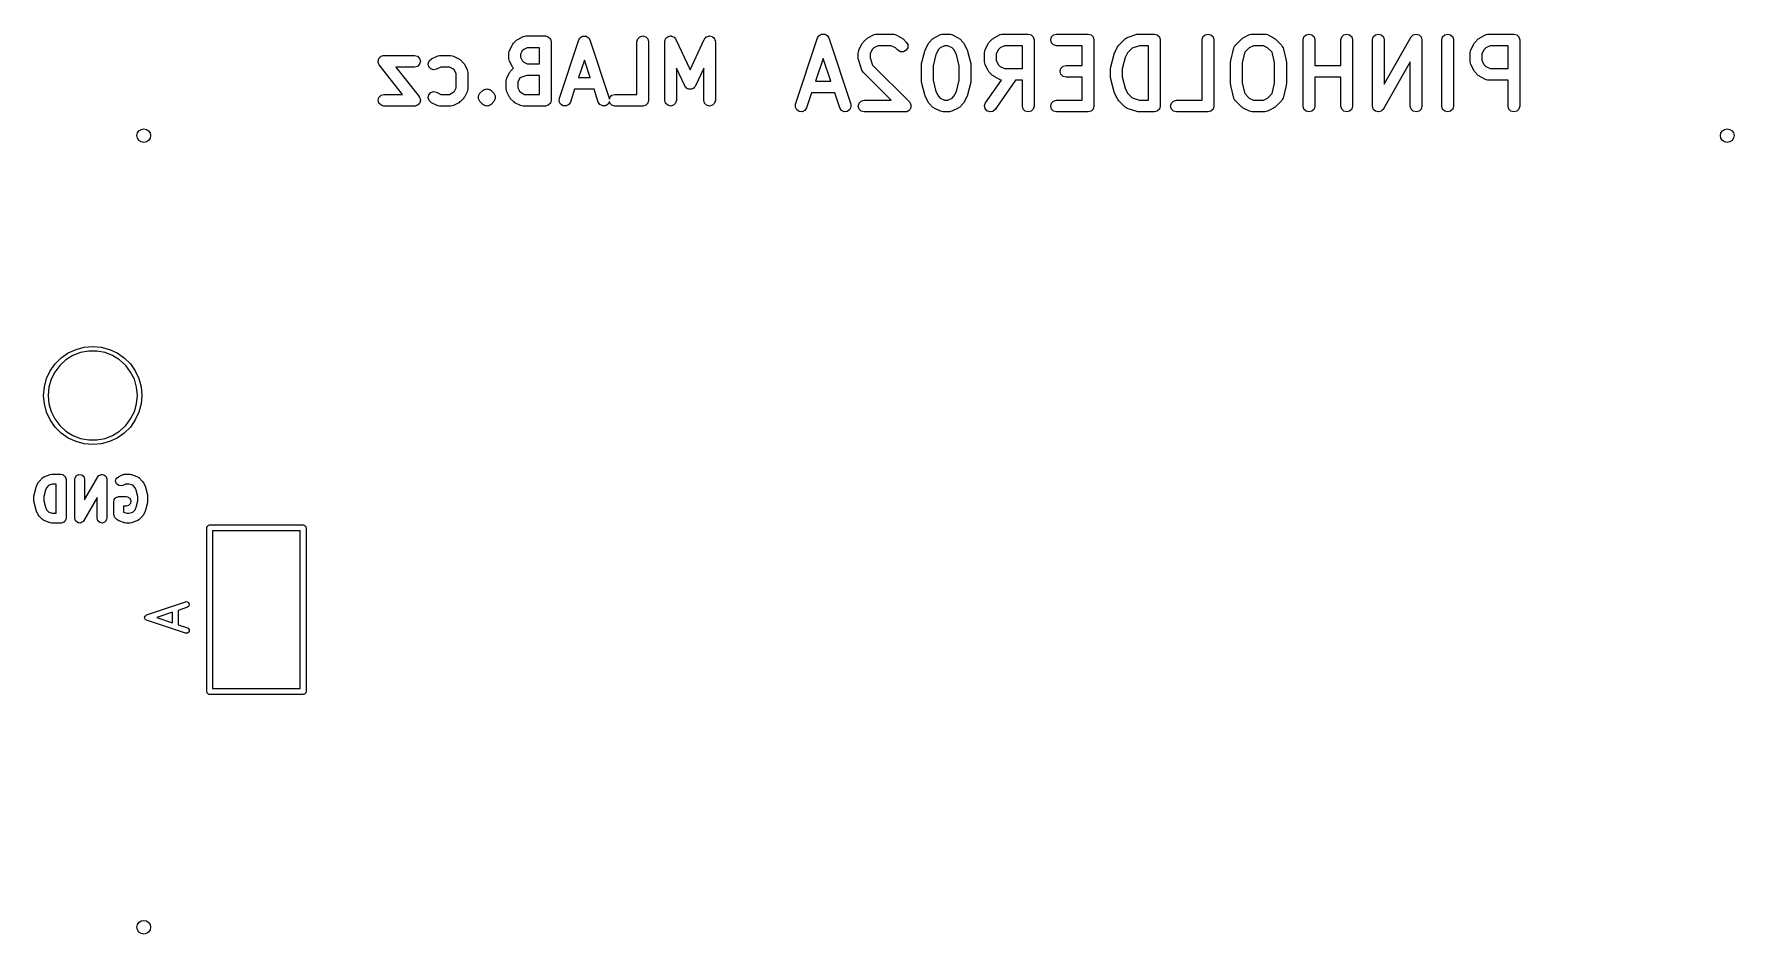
# Model space of a CAD drawing. Extents: x -0.11 to 1.61, y -0.81 to 0.1.
import ezdxf

# ---------------------------------------------------------------- set-up
doc = ezdxf.new("R2010")
doc.units = 0
doc.header["$MEASUREMENT"] = 0
doc.layers.add('BLACK', color=7, linetype='CONTINUOUS')

msp = doc.modelspace()

# ---------------------------------------------------------------- linework, layer by layer
at = {"layer": 'BLACK', "linetype": 'CONTINUOUS'}
for p, q in [((0.3693, 0.0849), (0.3696, 0.0862)), ((0.3696, 0.0862), (0.3724, 0.0919)), ((0.3724, 0.0919), (0.373, 0.0926)), ((0.373, 0.0926), (0.3735, 0.0934)), ((0.3735, 0.0934), (0.3763, 0.0962)), ((0.3763, 0.0962), (0.3771, 0.0967)), ((0.3771, 0.0967), (0.3778, 0.0973)), ((0.3778, 0.0973), (0.3835, 0.1001)), ((0.384, 0.0872), (0.3825, 0.0857)), ((0.3835, 0.1001), (0.3848, 0.1004)), ((0.3875, 0.0889), (0.384, 0.0872)), ((0.3848, 0.1004), (0.3861, 0.1008)), ((0.3861, 0.1008), (0.4058, 0.1008)), ((0.3999, 0.0889), (0.3875, 0.0889)), ((0.3999, 0.0726), (0.3999, 0.0889)), ((0.4058, 0.1008), (0.4087, 0.1)), ((0.4087, 0.1), (0.4109, 0.0978)), ((0.4109, 0.0978), (0.4117, 0.0948)), ((0.4117, 0.0948), (0.4117, 0.0358)), ((0.4199, 0.0377), (0.4395, 0.0967)), ((0.4395, 0.0967), (0.4402, 0.0977)), ((0.4402, 0.0977), (0.4407, 0.0988)), ((0.4407, 0.0988), (0.441, 0.099)), ((0.441, 0.099), (0.4412, 0.0993)), ((0.4412, 0.0993), (0.4423, 0.0998)), ((0.4423, 0.0998), (0.4433, 0.1005)), ((0.4433, 0.1005), (0.4436, 0.1005)), ((0.4436, 0.1005), (0.444, 0.1006)), ((0.444, 0.1006), (0.4452, 0.1006)), ((0.4452, 0.1006), (0.4463, 0.1006)), ((0.4463, 0.1006), (0.4467, 0.1005)), ((0.4467, 0.1005), (0.447, 0.1005)), ((0.447, 0.1005), (0.448, 0.0998)), ((0.448, 0.0998), (0.4491, 0.0993)), ((0.4491, 0.0993), (0.4493, 0.099)), ((0.4493, 0.099), (0.4496, 0.0988)), ((0.4496, 0.0988), (0.4501, 0.0977)), ((0.4501, 0.0977), (0.4508, 0.0967)), ((0.4508, 0.0967), (0.4704, 0.0377)), ((0.4983, 0.0948), (0.4991, 0.0978)), ((0.4983, 0.0417), (0.4983, 0.0948)), ((0.4991, 0.0978), (0.5013, 0.1)), ((0.5013, 0.1), (0.5042, 0.1008)), ((0.5042, 0.1008), (0.5072, 0.1)), ((0.5072, 0.1), (0.5093, 0.0978)), ((0.5093, 0.0978), (0.5101, 0.0948)), ((0.5101, 0.0948), (0.5101, 0.0358)), ((0.5264, 0.0954), (0.5269, 0.0966)), ((0.5265, 0.0951), (0.5264, 0.0954)), ((0.5264, 0.0948), (0.5265, 0.0951)), ((0.5264, 0.0358), (0.5264, 0.0948)), ((0.5269, 0.0966), (0.5272, 0.0978)), ((0.5272, 0.0978), (0.5274, 0.098)), ((0.5274, 0.098), (0.5275, 0.0982)), ((0.5275, 0.0982), (0.5285, 0.0991)), ((0.5285, 0.0991), (0.5294, 0.1)), ((0.5294, 0.1), (0.5296, 0.1)), ((0.5296, 0.1), (0.5298, 0.1002)), ((0.5298, 0.1002), (0.5311, 0.1004)), ((0.5311, 0.1004), (0.5323, 0.1008)), ((0.5323, 0.1008), (0.5326, 0.1007)), ((0.5326, 0.1007), (0.5328, 0.1007)), ((0.5328, 0.1007), (0.534, 0.1003)), ((0.534, 0.1003), (0.5353, 0.1)), ((0.5353, 0.1), (0.5355, 0.0998)), ((0.5355, 0.0998), (0.5357, 0.0997)), ((0.5357, 0.0997), (0.5365, 0.0987)), ((0.5365, 0.0987), (0.5374, 0.0978)), ((0.5374, 0.0978), (0.5375, 0.0975)), ((0.5375, 0.0975), (0.5377, 0.0973)), ((0.5377, 0.0973), (0.552, 0.0666)), ((0.552, 0.0666), (0.5663, 0.0973)), ((0.5663, 0.0973), (0.5665, 0.0975)), ((0.5665, 0.0975), (0.5666, 0.0978)), ((0.5666, 0.0978), (0.5675, 0.0987)), ((0.5675, 0.0987), (0.5683, 0.0997)), ((0.5683, 0.0997), (0.5686, 0.0998)), ((0.5686, 0.0998), (0.5687, 0.1)), ((0.5687, 0.1), (0.57, 0.1003)), ((0.57, 0.1003), (0.5712, 0.1007)), ((0.5712, 0.1007), (0.5714, 0.1007)), ((0.5714, 0.1007), (0.5717, 0.1008)), ((0.5717, 0.1008), (0.5729, 0.1004)), ((0.5729, 0.1004), (0.5742, 0.1002)), ((0.5742, 0.1002), (0.5744, 0.1)), ((0.5744, 0.1), (0.5747, 0.1)), ((0.5747, 0.1), (0.5756, 0.0991)), ((0.5756, 0.0991), (0.5765, 0.0982)), ((0.5765, 0.0982), (0.5766, 0.098)), ((0.5766, 0.098), (0.5768, 0.0978)), ((0.5768, 0.0978), (0.5771, 0.0966)), ((0.5771, 0.0966), (0.5776, 0.0954)), ((0.5776, 0.0954), (0.5775, 0.0951)), ((0.5775, 0.0951), (0.5776, 0.0948)), ((0.5776, 0.0948), (0.5776, 0.0358)), ((0.6586, 0.0318), (0.6809, 0.0987)), ((0.6809, 0.0987), (0.6816, 0.0997)), ((0.6816, 0.0997), (0.6821, 0.1007)), ((0.6821, 0.1007), (0.6824, 0.1009)), ((0.6824, 0.1009), (0.6826, 0.1012)), ((0.6826, 0.1012), (0.6837, 0.1018)), ((0.6837, 0.1018), (0.6847, 0.1024)), ((0.6847, 0.1024), (0.685, 0.1024)), ((0.685, 0.1024), (0.6853, 0.1026)), ((0.6853, 0.1026), (0.6865, 0.1025)), ((0.6865, 0.1025), (0.6877, 0.1026)), ((0.6877, 0.1026), (0.688, 0.1024)), ((0.688, 0.1024), (0.6884, 0.1024)), ((0.6884, 0.1024), (0.6894, 0.1018)), ((0.6894, 0.1018), (0.6904, 0.1012)), ((0.6904, 0.1012), (0.6906, 0.1009)), ((0.6906, 0.1009), (0.6909, 0.1007)), ((0.6909, 0.1007), (0.6915, 0.0997)), ((0.6915, 0.0997), (0.6921, 0.0987)), ((0.6921, 0.0987), (0.7144, 0.0318)), ((0.7224, 0.0854), (0.7227, 0.0867)), ((0.7227, 0.0867), (0.7259, 0.0931)), ((0.7259, 0.0931), (0.7265, 0.0938)), ((0.7265, 0.0938), (0.727, 0.0946)), ((0.727, 0.0946), (0.7302, 0.0978)), ((0.7302, 0.0978), (0.731, 0.0983)), ((0.731, 0.0983), (0.7317, 0.0989)), ((0.7317, 0.0989), (0.7381, 0.1021)), ((0.736, 0.0869), (0.7339, 0.0827)), ((0.7378, 0.0888), (0.736, 0.0869)), ((0.7421, 0.0909), (0.7378, 0.0888)), ((0.7381, 0.1021), (0.7394, 0.1024)), ((0.7394, 0.1024), (0.7407, 0.1027)), ((0.7407, 0.1027), (0.7566, 0.1027)), ((0.7552, 0.0909), (0.7421, 0.0909)), ((0.7595, 0.0888), (0.7552, 0.0909)), ((0.7566, 0.1027), (0.7579, 0.1024)), ((0.7579, 0.1024), (0.7593, 0.1021)), ((0.7593, 0.1021), (0.7657, 0.0989)), ((0.762, 0.0863), (0.7595, 0.0888)), ((0.7647, 0.0847), (0.762, 0.0863)), ((0.7657, 0.0989), (0.7664, 0.0983)), ((0.7664, 0.0983), (0.7672, 0.0978)), ((0.7672, 0.0978), (0.7704, 0.0946)), ((0.7704, 0.0863), (0.7677, 0.0847)), ((0.7704, 0.0946), (0.7719, 0.092)), ((0.7719, 0.0889), (0.7704, 0.0863)), ((0.7719, 0.092), (0.7719, 0.0889)), ((0.7892, 0.0855), (0.7895, 0.0861)), ((0.7895, 0.0861), (0.7896, 0.0867)), ((0.7896, 0.0867), (0.7928, 0.0931)), ((0.7928, 0.0931), (0.7934, 0.0938)), ((0.7934, 0.0938), (0.7939, 0.0946)), ((0.7939, 0.0946), (0.7971, 0.0978)), ((0.7971, 0.0978), (0.7979, 0.0983)), ((0.7979, 0.0983), (0.7986, 0.0989)), ((0.7986, 0.0989), (0.805, 0.1021)), ((0.8029, 0.0869), (0.8005, 0.082)), ((0.8048, 0.0888), (0.8029, 0.0869)), ((0.809, 0.0909), (0.8048, 0.0888)), ((0.805, 0.1021), (0.8063, 0.1024)), ((0.8063, 0.1024), (0.8076, 0.1027)), ((0.8076, 0.1027), (0.814, 0.1027)), ((0.8126, 0.0909), (0.809, 0.0909)), ((0.8169, 0.0888), (0.8126, 0.0909)), ((0.814, 0.1027), (0.8153, 0.1024)), ((0.8153, 0.1024), (0.8166, 0.1021)), ((0.8166, 0.1021), (0.823, 0.0989)), ((0.8187, 0.0869), (0.8169, 0.0888)), ((0.8212, 0.082), (0.8187, 0.0869)), ((0.823, 0.0989), (0.8237, 0.0983)), ((0.8237, 0.0983), (0.8246, 0.0978)), ((0.8246, 0.0978), (0.8277, 0.0946)), ((0.8277, 0.0946), (0.8282, 0.0938)), ((0.8282, 0.0938), (0.8288, 0.0931)), ((0.8288, 0.0931), (0.832, 0.0867)), ((0.832, 0.0867), (0.8322, 0.0861)), ((0.8322, 0.0861), (0.8325, 0.0855)), ((0.8499, 0.0854), (0.8502, 0.0867)), ((0.8502, 0.0867), (0.8533, 0.0931)), ((0.8533, 0.0931), (0.854, 0.0938)), ((0.854, 0.0938), (0.8544, 0.0946)), ((0.8544, 0.0946), (0.8576, 0.0978)), ((0.8576, 0.0978), (0.8585, 0.0983)), ((0.8585, 0.0983), (0.8592, 0.0989)), ((0.8592, 0.0989), (0.8655, 0.1021)), ((0.8635, 0.0869), (0.8613, 0.0827)), ((0.8653, 0.0888), (0.8635, 0.0869)), ((0.8696, 0.0909), (0.8653, 0.0888)), ((0.8655, 0.1021), (0.8669, 0.1024)), ((0.8669, 0.1024), (0.8682, 0.1027)), ((0.8682, 0.1027), (0.8937, 0.1027)), ((0.8878, 0.0909), (0.8696, 0.0909)), ((0.8878, 0.0677), (0.8878, 0.0909)), ((0.8937, 0.1027), (0.8966, 0.1019)), ((0.8966, 0.1019), (0.8988, 0.0998)), ((0.8988, 0.0998), (0.8996, 0.0968)), ((0.8996, 0.0968), (0.8996, 0.0299)), ((0.9165, 0.0968), (0.9173, 0.0998)), ((0.9173, 0.0939), (0.9165, 0.0968)), ((0.9173, 0.0998), (0.9194, 0.1019)), ((0.9194, 0.0917), (0.9173, 0.0939)), ((0.9194, 0.1019), (0.9224, 0.1027)), ((0.9224, 0.0909), (0.9194, 0.0917)), ((0.9224, 0.1027), (0.9542, 0.1027)), ((0.9483, 0.0909), (0.9224, 0.0909)), ((0.9483, 0.0709), (0.9483, 0.0909)), ((0.9542, 0.1027), (0.9572, 0.1019)), ((0.9572, 0.1019), (0.9594, 0.0998)), ((0.9594, 0.0998), (0.9601, 0.0968)), ((0.9601, 0.0968), (0.9601, 0.0299)), ((0.9808, 0.0835), (0.984, 0.0899)), ((0.984, 0.0899), (0.9846, 0.0906)), ((0.9846, 0.0906), (0.9851, 0.0914)), ((0.9851, 0.0914), (0.9915, 0.0978)), ((0.9915, 0.0978), (0.9927, 0.0985)), ((0.9927, 0.0985), (0.9938, 0.0992)), ((0.9938, 0.0992), (1.0034, 0.1024)), ((0.9989, 0.0885), (0.9941, 0.0838)), ((1.0062, 0.0909), (0.9989, 0.0885)), ((1.0034, 0.1024), (1.0043, 0.1025)), ((1.0043, 0.1025), (1.0052, 0.1027)), ((1.0052, 0.1027), (1.0212, 0.1027)), ((1.0153, 0.0909), (1.0062, 0.0909)), ((1.0153, 0.0358), (1.0153, 0.0909)), ((1.0212, 0.1027), (1.0241, 0.1019)), ((1.0241, 0.1019), (1.0263, 0.0998)), ((1.0263, 0.0998), (1.0271, 0.0968)), ((1.0271, 0.0968), (1.0271, 0.0299)), ((1.0694, 0.0968), (1.0702, 0.0998)), ((1.0694, 0.0358), (1.0694, 0.0968)), ((1.0702, 0.0998), (1.0724, 0.1019)), ((1.0724, 0.1019), (1.0754, 0.1027)), ((1.0754, 0.1027), (1.0783, 0.1019)), ((1.0783, 0.1019), (1.0805, 0.0998)), ((1.0805, 0.0998), (1.0813, 0.0968)), ((1.0813, 0.0968), (1.0813, 0.0299)), ((1.0983, 0.0759), (1.1015, 0.0887)), ((1.1015, 0.0888), (1.1022, 0.0901)), ((1.1015, 0.0887), (1.1015, 0.0888)), ((1.1015, 0.0887), (1.1015, 0.0887)), ((1.1022, 0.0901), (1.103, 0.0914)), ((1.103, 0.0914), (1.1094, 0.0978)), ((1.103, 0.0914), (1.103, 0.0914)), ((1.103, 0.0914), (1.103, 0.0914)), ((1.1094, 0.0978), (1.1102, 0.0983)), ((1.1102, 0.0983), (1.111, 0.0989)), ((1.111, 0.0989), (1.1173, 0.1021)), ((1.1171, 0.0888), (1.1125, 0.0842)), ((1.1214, 0.0909), (1.1171, 0.0888)), ((1.1173, 0.1021), (1.1187, 0.1024)), ((1.1187, 0.1024), (1.12, 0.1027)), ((1.12, 0.1027), (1.1327, 0.1027)), ((1.1313, 0.0909), (1.1214, 0.0909)), ((1.1356, 0.0888), (1.1313, 0.0909)), ((1.1327, 0.1027), (1.134, 0.1024)), ((1.134, 0.1024), (1.1354, 0.1021)), ((1.1354, 0.1021), (1.1417, 0.0989)), ((1.1401, 0.0842), (1.1356, 0.0888)), ((1.1417, 0.0989), (1.1424, 0.0983)), ((1.1424, 0.0983), (1.1433, 0.0978)), ((1.1433, 0.0978), (1.1496, 0.0914)), ((1.1496, 0.0914), (1.1497, 0.0914)), ((1.1497, 0.0914), (1.1497, 0.0914)), ((1.1497, 0.0914), (1.1504, 0.0901)), ((1.1504, 0.0901), (1.1512, 0.0888)), ((1.1512, 0.0888), (1.1512, 0.0887)), ((1.1512, 0.0887), (1.1512, 0.0887)), ((1.1512, 0.0887), (1.1544, 0.0759)), ((1.1714, 0.0968), (1.1722, 0.0998)), ((1.1714, 0.0299), (1.1714, 0.0968)), ((1.1722, 0.0998), (1.1744, 0.1019)), ((1.1744, 0.1019), (1.1773, 0.1027)), ((1.1773, 0.1027), (1.1803, 0.1019)), ((1.1803, 0.1019), (1.1825, 0.0998)), ((1.1825, 0.0998), (1.1832, 0.0968)), ((1.1832, 0.0968), (1.1832, 0.0709)), ((1.2097, 0.0968), (1.2105, 0.0998)), ((1.2097, 0.0709), (1.2097, 0.0968)), ((1.2105, 0.0998), (1.2126, 0.1019)), ((1.2126, 0.1019), (1.2156, 0.1027)), ((1.2156, 0.1027), (1.2185, 0.1019)), ((1.2185, 0.1019), (1.2207, 0.0998)), ((1.2207, 0.0998), (1.2215, 0.0968)), ((1.2215, 0.0968), (1.2215, 0.0299)), ((1.2415, 0.0968), (1.2423, 0.0998)), ((1.2415, 0.0299), (1.2415, 0.0968)), ((1.2423, 0.0998), (1.2445, 0.1019)), ((1.2445, 0.1019), (1.2474, 0.1027)), ((1.2474, 0.1027), (1.2504, 0.1019)), ((1.2504, 0.1019), (1.2526, 0.0998)), ((1.2526, 0.0998), (1.2534, 0.0968)), ((1.2534, 0.0521), (1.2806, 0.0997)), ((1.2534, 0.0968), (1.2534, 0.0521)), ((1.2806, 0.0998), (1.2816, 0.1008)), ((1.2806, 0.0997), (1.2806, 0.0998)), ((1.2806, 0.0998), (1.2806, 0.0998)), ((1.2816, 0.1008), (1.2827, 0.1019)), ((1.2827, 0.1019), (1.2842, 0.1023)), ((1.2827, 0.1019), (1.2827, 0.1019)), ((1.2827, 0.1019), (1.2827, 0.1019)), ((1.2842, 0.1023), (1.2857, 0.1027)), ((1.2857, 0.1027), (1.2857, 0.1027)), ((1.2857, 0.1027), (1.2857, 0.1027)), ((1.2857, 0.1027), (1.2872, 0.1023)), ((1.2872, 0.1023), (1.2886, 0.1019)), ((1.2886, 0.1019), (1.2886, 0.1019)), ((1.2886, 0.1019), (1.2887, 0.1019)), ((1.2887, 0.1019), (1.2897, 0.1009)), ((1.2897, 0.1009), (1.2908, 0.0998)), ((1.2908, 0.0998), (1.2908, 0.0998)), ((1.2908, 0.0998), (1.2908, 0.0998)), ((1.2908, 0.0998), (1.2912, 0.0983)), ((1.2912, 0.0983), (1.2916, 0.0968)), ((1.2916, 0.0968), (1.2916, 0.0968)), ((1.2916, 0.0968), (1.2916, 0.0968)), ((1.2916, 0.0968), (1.2916, 0.0299)), ((1.3117, 0.0968), (1.3124, 0.0998)), ((1.3117, 0.0299), (1.3117, 0.0968)), ((1.3124, 0.0998), (1.3146, 0.1019)), ((1.3146, 0.1019), (1.3176, 0.1027)), ((1.3176, 0.1027), (1.3205, 0.1019)), ((1.3205, 0.1019), (1.3227, 0.0998)), ((1.3227, 0.0998), (1.3235, 0.0968)), ((1.3235, 0.0968), (1.3235, 0.0299)), ((1.3407, 0.0854), (1.341, 0.0867)), ((1.341, 0.0867), (1.3442, 0.0931)), ((1.3442, 0.0931), (1.3448, 0.0938)), ((1.3448, 0.0938), (1.3453, 0.0946)), ((1.3453, 0.0946), (1.3484, 0.0978)), ((1.3484, 0.0978), (1.3493, 0.0983)), ((1.3493, 0.0983), (1.35, 0.0989)), ((1.35, 0.0989), (1.3564, 0.1021)), ((1.3543, 0.0869), (1.3522, 0.0827)), ((1.3561, 0.0888), (1.3543, 0.0869)), ((1.3604, 0.0909), (1.3561, 0.0888)), ((1.3564, 0.1021), (1.3577, 0.1024)), ((1.3577, 0.1024), (1.359, 0.1027)), ((1.359, 0.1027), (1.3845, 0.1027)), ((1.3786, 0.0909), (1.3604, 0.0909)), ((1.3786, 0.0677), (1.3786, 0.0909)), ((1.3845, 0.1027), (1.3875, 0.1019)), ((1.3875, 0.1019), (1.3896, 0.0998)), ((1.3896, 0.0998), (1.3904, 0.0968)), ((1.3904, 0.0968), (1.3904, 0.0299)), ((0.2368, 0.0752), (0.2371, 0.0762)), ((0.2369, 0.0748), (0.2368, 0.0752)), ((0.2368, 0.0743), (0.2369, 0.0748)), ((0.2373, 0.0733), (0.2368, 0.0743)), ((0.2371, 0.0762), (0.2372, 0.0774)), ((0.2372, 0.0774), (0.2375, 0.0777)), ((0.2376, 0.0722), (0.2373, 0.0733)), ((0.2375, 0.0777), (0.2376, 0.0781)), ((0.2376, 0.0781), (0.2384, 0.0789)), ((0.2379, 0.0719), (0.2376, 0.0722)), ((0.238, 0.0715), (0.2379, 0.0719)), ((0.2615, 0.0417), (0.238, 0.0715)), ((0.2384, 0.0789), (0.239, 0.0798)), ((0.239, 0.0798), (0.2394, 0.08)), ((0.2394, 0.08), (0.2397, 0.0803)), ((0.2397, 0.0803), (0.2408, 0.0806)), ((0.2408, 0.0806), (0.2418, 0.081)), ((0.2418, 0.081), (0.2423, 0.081)), ((0.2423, 0.081), (0.2427, 0.0811)), ((0.2427, 0.0811), (0.2736, 0.0811)), ((0.2736, 0.0693), (0.2548, 0.0693)), ((0.2548, 0.0693), (0.2783, 0.0394)), ((0.2736, 0.0811), (0.2766, 0.0803)), ((0.2766, 0.07), (0.2736, 0.0693)), ((0.2766, 0.0803), (0.2787, 0.0781)), ((0.2787, 0.0722), (0.2766, 0.07)), ((0.2787, 0.0781), (0.2795, 0.0752)), ((0.2795, 0.0752), (0.2787, 0.0722)), ((0.2874, 0.0727), (0.2884, 0.0756)), ((0.288, 0.0697), (0.2874, 0.0727)), ((0.29, 0.0674), (0.288, 0.0697)), ((0.2884, 0.0756), (0.2907, 0.0776)), ((0.2907, 0.0776), (0.2963, 0.0804)), ((0.3003, 0.0693), (0.2959, 0.0671)), ((0.2963, 0.0804), (0.2976, 0.0807)), ((0.2976, 0.0807), (0.2989, 0.0811)), ((0.2989, 0.0811), (0.3102, 0.0811)), ((0.3088, 0.0693), (0.3003, 0.0693)), ((0.3123, 0.0675), (0.3088, 0.0693)), ((0.3102, 0.0811), (0.3115, 0.0807)), ((0.3115, 0.0807), (0.3128, 0.0804)), ((0.3128, 0.0804), (0.3184, 0.0776)), ((0.3184, 0.0776), (0.3191, 0.077)), ((0.3191, 0.077), (0.32, 0.0765)), ((0.32, 0.0765), (0.3228, 0.0737)), ((0.3228, 0.0737), (0.3233, 0.0729)), ((0.3233, 0.0729), (0.3239, 0.0722)), ((0.3239, 0.0722), (0.3267, 0.0666)), ((0.3689, 0.0836), (0.3693, 0.0849)), ((0.3689, 0.078), (0.3689, 0.0836)), ((0.3693, 0.0767), (0.3689, 0.078)), ((0.3696, 0.0753), (0.3693, 0.0767)), ((0.3724, 0.0697), (0.3696, 0.0753)), ((0.373, 0.069), (0.3724, 0.0697)), ((0.3735, 0.0682), (0.373, 0.069)), ((0.3825, 0.0857), (0.3808, 0.0822)), ((0.3808, 0.0822), (0.3808, 0.0794)), ((0.3808, 0.0794), (0.3825, 0.0759)), ((0.3825, 0.0759), (0.384, 0.0744)), ((0.384, 0.0744), (0.3875, 0.0726)), ((0.3875, 0.0726), (0.3999, 0.0726)), ((0.4452, 0.0762), (0.4393, 0.0586)), ((0.451, 0.0586), (0.4452, 0.0762)), ((0.6865, 0.0781), (0.6788, 0.0549)), ((0.6943, 0.0549), (0.6865, 0.0781)), ((0.722, 0.0841), (0.7224, 0.0854)), ((0.722, 0.0777), (0.722, 0.0841)), ((0.7223, 0.0768), (0.722, 0.0777)), ((0.7224, 0.0758), (0.7223, 0.0768)), ((0.7255, 0.0663), (0.7224, 0.0758)), ((0.7339, 0.0827), (0.7339, 0.0787)), ((0.7339, 0.0787), (0.7363, 0.0713)), ((0.7363, 0.0713), (0.7736, 0.0341)), ((0.7677, 0.0847), (0.7647, 0.0847)), ((0.7858, 0.0713), (0.786, 0.072)), ((0.7858, 0.0554), (0.7858, 0.0713)), ((0.786, 0.0728), (0.7892, 0.0855)), ((0.786, 0.072), (0.786, 0.0728)), ((0.8005, 0.082), (0.7976, 0.0706)), ((0.7976, 0.0706), (0.7976, 0.0561)), ((0.824, 0.0706), (0.8212, 0.082)), ((0.824, 0.0561), (0.824, 0.0706)), ((0.8325, 0.0855), (0.8357, 0.0728)), ((0.8357, 0.0728), (0.8357, 0.072)), ((0.8357, 0.072), (0.8358, 0.0713)), ((0.8358, 0.0713), (0.8358, 0.0554)), ((0.8495, 0.0841), (0.8499, 0.0854)), ((0.8495, 0.0745), (0.8495, 0.0841)), ((0.8499, 0.0732), (0.8495, 0.0745)), ((0.8502, 0.0719), (0.8499, 0.0732)), ((0.8533, 0.0655), (0.8502, 0.0719)), ((0.8613, 0.0827), (0.8613, 0.0759)), ((0.8613, 0.0759), (0.8635, 0.0716)), ((0.8635, 0.0716), (0.8653, 0.0698)), ((0.8653, 0.0698), (0.8696, 0.0677)), ((0.9268, 0.0679), (0.929, 0.0701)), ((0.929, 0.0701), (0.9319, 0.0709)), ((0.9319, 0.0709), (0.9483, 0.0709)), ((0.977, 0.0681), (0.9772, 0.0688)), ((0.9772, 0.0696), (0.9804, 0.0823)), ((0.9772, 0.0688), (0.9772, 0.0696)), ((0.9804, 0.0823), (0.9807, 0.0829)), ((0.9807, 0.0829), (0.9808, 0.0835)), ((0.9917, 0.0788), (0.9888, 0.0674)), ((0.9941, 0.0838), (0.9917, 0.0788)), ((1.0981, 0.0745), (1.0983, 0.0752)), ((1.0981, 0.0522), (1.0981, 0.0745)), ((1.0983, 0.0752), (1.0983, 0.0759)), ((1.1125, 0.0842), (1.1099, 0.0738)), ((1.1099, 0.0738), (1.1099, 0.0529)), ((1.1427, 0.0738), (1.1401, 0.0842)), ((1.1427, 0.0529), (1.1427, 0.0738)), ((1.1544, 0.0759), (1.1544, 0.0752)), ((1.1544, 0.0752), (1.1546, 0.0745)), ((1.1546, 0.0745), (1.1546, 0.0522)), ((1.1832, 0.0709), (1.2097, 0.0709)), ((1.2798, 0.0746), (1.2526, 0.027)), ((1.2798, 0.0299), (1.2798, 0.0746)), ((1.3403, 0.0841), (1.3407, 0.0854)), ((1.3403, 0.0745), (1.3403, 0.0841)), ((1.3407, 0.0732), (1.3403, 0.0745)), ((1.341, 0.0719), (1.3407, 0.0732)), ((1.3442, 0.0655), (1.341, 0.0719)), ((1.3522, 0.0827), (1.3522, 0.0759)), ((1.3522, 0.0759), (1.3543, 0.0716)), ((1.3543, 0.0716), (1.3561, 0.0698)), ((1.3561, 0.0698), (1.3604, 0.0677)), ((0.2929, 0.0665), (0.29, 0.0674)), ((0.2959, 0.0671), (0.2929, 0.0665)), ((0.3138, 0.066), (0.3123, 0.0675)), ((0.3155, 0.0625), (0.3138, 0.066)), ((0.3155, 0.0484), (0.3155, 0.0625)), ((0.3267, 0.0666), (0.327, 0.0652)), ((0.327, 0.0652), (0.3273, 0.0639)), ((0.3273, 0.0639), (0.3273, 0.047)), ((0.3661, 0.0555), (0.3665, 0.0568)), ((0.3661, 0.047), (0.3661, 0.0555)), ((0.3665, 0.0568), (0.3668, 0.0581)), ((0.3668, 0.0581), (0.3696, 0.0637)), ((0.3696, 0.0637), (0.3702, 0.0645)), ((0.3702, 0.0645), (0.3707, 0.0653)), ((0.3707, 0.0653), (0.3735, 0.0681)), ((0.3735, 0.0681), (0.3735, 0.0682)), ((0.3735, 0.0681), (0.3735, 0.0681)), ((0.3797, 0.0576), (0.3779, 0.0541)), ((0.3779, 0.0541), (0.3779, 0.0484)), ((0.3809, 0.0588), (0.3797, 0.0576)), ((0.3871, 0.0608), (0.3809, 0.0588)), ((0.3999, 0.0608), (0.3871, 0.0608)), ((0.3999, 0.0417), (0.3999, 0.0608)), ((0.4393, 0.0586), (0.451, 0.0586)), ((0.5467, 0.0502), (0.5382, 0.0682)), ((0.5382, 0.0682), (0.5382, 0.0358)), ((0.5658, 0.0682), (0.5574, 0.0502)), ((0.5658, 0.0358), (0.5658, 0.0682)), ((0.6788, 0.0549), (0.6943, 0.0549)), ((0.7263, 0.0651), (0.7255, 0.0663)), ((0.727, 0.064), (0.7263, 0.0651)), ((0.7551, 0.0358), (0.727, 0.064)), ((0.786, 0.0547), (0.7858, 0.0554)), ((0.786, 0.054), (0.786, 0.0547)), ((0.7892, 0.0412), (0.786, 0.054)), ((0.7976, 0.0561), (0.8005, 0.0447)), ((0.8212, 0.0447), (0.824, 0.0561)), ((0.8357, 0.054), (0.8325, 0.0412)), ((0.8358, 0.0554), (0.8357, 0.0547)), ((0.8357, 0.0547), (0.8357, 0.054)), ((0.8506, 0.0333), (0.8667, 0.0562)), ((0.854, 0.0648), (0.8533, 0.0655)), ((0.8544, 0.064), (0.854, 0.0648)), ((0.8576, 0.0608), (0.8544, 0.064)), ((0.8585, 0.0603), (0.8576, 0.0608)), ((0.8592, 0.0597), (0.8585, 0.0603)), ((0.8655, 0.0565), (0.8592, 0.0597)), ((0.8808, 0.0559), (0.8603, 0.0265)), ((0.8667, 0.0562), (0.8655, 0.0565)), ((0.8696, 0.0677), (0.8878, 0.0677)), ((0.8878, 0.0559), (0.8808, 0.0559)), ((0.8878, 0.0299), (0.8878, 0.0559)), ((0.926, 0.0649), (0.9268, 0.0679)), ((0.9268, 0.062), (0.926, 0.0649)), ((0.929, 0.0598), (0.9268, 0.062)), ((0.9319, 0.059), (0.929, 0.0598)), ((0.9483, 0.059), (0.9319, 0.059)), ((0.9483, 0.0358), (0.9483, 0.059)), ((0.977, 0.0586), (0.977, 0.0681)), ((0.9772, 0.0579), (0.977, 0.0586)), ((0.9772, 0.0571), (0.9772, 0.0579)), ((0.9804, 0.0444), (0.9772, 0.0571)), ((0.9888, 0.0674), (0.9888, 0.0593)), ((0.9888, 0.0593), (0.9917, 0.0479)), ((1.0983, 0.0515), (1.0981, 0.0522)), ((1.1099, 0.0529), (1.1125, 0.0425)), ((1.1401, 0.0425), (1.1427, 0.0529)), ((1.1546, 0.0522), (1.1544, 0.0515)), ((1.2097, 0.059), (1.1832, 0.059)), ((1.1832, 0.059), (1.1832, 0.0299)), ((1.2097, 0.0299), (1.2097, 0.059)), ((1.3448, 0.0648), (1.3442, 0.0655)), ((1.3453, 0.064), (1.3448, 0.0648)), ((1.3484, 0.0608), (1.3453, 0.064)), ((1.3493, 0.0603), (1.3484, 0.0608)), ((1.35, 0.0597), (1.3493, 0.0603)), ((1.3564, 0.0565), (1.35, 0.0597)), ((1.3577, 0.0562), (1.3564, 0.0565)), ((1.359, 0.0559), (1.3577, 0.0562)), ((1.3786, 0.0559), (1.359, 0.0559)), ((1.3604, 0.0677), (1.3786, 0.0677)), ((1.3786, 0.0299), (1.3786, 0.0559)), ((0.2368, 0.0358), (0.2376, 0.0387)), ((0.2376, 0.0328), (0.2368, 0.0358)), ((0.2376, 0.0387), (0.2397, 0.0409)), ((0.2397, 0.0409), (0.2427, 0.0417)), ((0.2427, 0.0417), (0.2615, 0.0417)), ((0.2783, 0.0394), (0.2784, 0.039)), ((0.2784, 0.039), (0.2787, 0.0387)), ((0.2787, 0.0387), (0.279, 0.0377)), ((0.279, 0.0377), (0.2795, 0.0366)), ((0.2792, 0.0347), (0.2791, 0.0336)), ((0.2795, 0.0358), (0.2792, 0.0347)), ((0.2795, 0.0366), (0.2794, 0.0362)), ((0.2794, 0.0362), (0.2795, 0.0358)), ((0.2874, 0.0383), (0.288, 0.0412)), ((0.2884, 0.0354), (0.2874, 0.0383)), ((0.288, 0.0412), (0.29, 0.0435)), ((0.2907, 0.0333), (0.2884, 0.0354)), ((0.29, 0.0435), (0.2929, 0.0445)), ((0.2929, 0.0445), (0.2959, 0.0439)), ((0.2959, 0.0439), (0.3003, 0.0417)), ((0.3003, 0.0417), (0.3088, 0.0417)), ((0.3088, 0.0417), (0.3123, 0.0435)), ((0.3123, 0.0435), (0.3138, 0.0449)), ((0.3138, 0.0449), (0.3155, 0.0484)), ((0.32, 0.0344), (0.3191, 0.034)), ((0.3228, 0.0372), (0.32, 0.0344)), ((0.3233, 0.0381), (0.3228, 0.0372)), ((0.3239, 0.0388), (0.3233, 0.0381)), ((0.3267, 0.0444), (0.3239, 0.0388)), ((0.327, 0.0457), (0.3267, 0.0444)), ((0.3273, 0.047), (0.327, 0.0457)), ((0.3382, 0.0401), (0.3397, 0.0428)), ((0.3382, 0.0371), (0.3382, 0.0401)), ((0.3382, 0.0401), (0.3382, 0.0401)), ((0.339, 0.0358), (0.3382, 0.0371)), ((0.3397, 0.0344), (0.339, 0.0358)), ((0.3397, 0.0428), (0.3426, 0.0456)), ((0.3426, 0.0316), (0.3397, 0.0344)), ((0.3397, 0.0344), (0.3397, 0.0344)), ((0.3426, 0.0456), (0.3432, 0.046)), ((0.3426, 0.0456), (0.3426, 0.0456)), ((0.3426, 0.0456), (0.3426, 0.0456)), ((0.3432, 0.046), (0.3438, 0.0465)), ((0.3438, 0.0465), (0.3445, 0.0467)), ((0.3445, 0.0467), (0.3452, 0.0471)), ((0.3452, 0.0471), (0.346, 0.0471)), ((0.346, 0.0471), (0.3467, 0.0473)), ((0.3467, 0.0473), (0.3475, 0.0471)), ((0.3475, 0.0471), (0.3483, 0.0471)), ((0.3483, 0.0471), (0.3483, 0.0471)), ((0.3483, 0.0471), (0.3489, 0.0467)), ((0.3489, 0.0467), (0.3497, 0.0465)), ((0.3497, 0.0465), (0.3502, 0.046)), ((0.3502, 0.046), (0.3509, 0.0456)), ((0.3509, 0.0456), (0.3509, 0.0456)), ((0.3509, 0.0456), (0.3537, 0.0428)), ((0.3537, 0.0344), (0.3509, 0.0316)), ((0.3537, 0.0428), (0.3552, 0.0401)), ((0.3545, 0.0358), (0.3537, 0.0344)), ((0.3552, 0.0371), (0.3545, 0.0358)), ((0.3552, 0.0401), (0.3552, 0.0401)), ((0.3552, 0.0401), (0.3552, 0.0371)), ((0.3665, 0.0457), (0.3661, 0.047)), ((0.3668, 0.0444), (0.3665, 0.0457)), ((0.3696, 0.0388), (0.3668, 0.0444)), ((0.3702, 0.0381), (0.3696, 0.0388)), ((0.3707, 0.0372), (0.3702, 0.0381)), ((0.3735, 0.0344), (0.3707, 0.0372)), ((0.3743, 0.034), (0.3735, 0.0344)), ((0.3779, 0.0484), (0.3797, 0.0449)), ((0.3797, 0.0449), (0.3812, 0.0435)), ((0.3812, 0.0435), (0.3847, 0.0417)), ((0.3847, 0.0417), (0.3999, 0.0417)), ((0.4117, 0.0358), (0.4109, 0.0328)), ((0.4197, 0.0346), (0.4199, 0.0377)), ((0.421, 0.0319), (0.4197, 0.0346)), ((0.4353, 0.0468), (0.4311, 0.0339)), ((0.455, 0.0468), (0.4353, 0.0468)), ((0.4592, 0.0339), (0.455, 0.0468)), ((0.4705, 0.0344), (0.4693, 0.0319)), ((0.4704, 0.0377), (0.4705, 0.0369)), ((0.4705, 0.0369), (0.471, 0.0387)), ((0.471, 0.0328), (0.4705, 0.0344)), ((0.471, 0.0387), (0.4731, 0.0409)), ((0.4731, 0.0409), (0.4761, 0.0417)), ((0.4761, 0.0417), (0.4983, 0.0417)), ((0.5101, 0.0358), (0.5093, 0.0328)), ((0.5272, 0.0328), (0.5264, 0.0358)), ((0.5382, 0.0358), (0.5374, 0.0328)), ((0.547, 0.0498), (0.5467, 0.0502)), ((0.5472, 0.0493), (0.547, 0.0498)), ((0.548, 0.0486), (0.5472, 0.0493)), ((0.5486, 0.0478), (0.548, 0.0486)), ((0.5491, 0.0477), (0.5486, 0.0478)), ((0.5495, 0.0473), (0.5491, 0.0477)), ((0.5505, 0.0471), (0.5495, 0.0473)), ((0.5515, 0.0468), (0.5505, 0.0471)), ((0.552, 0.0469), (0.5515, 0.0468)), ((0.5525, 0.0468), (0.552, 0.0469)), ((0.5535, 0.0471), (0.5525, 0.0468)), ((0.5545, 0.0473), (0.5535, 0.0471)), ((0.5549, 0.0477), (0.5545, 0.0473)), ((0.5554, 0.0478), (0.5549, 0.0477)), ((0.5561, 0.0486), (0.5554, 0.0478)), ((0.5569, 0.0493), (0.5561, 0.0486)), ((0.557, 0.0498), (0.5569, 0.0493)), ((0.5574, 0.0502), (0.557, 0.0498)), ((0.5666, 0.0328), (0.5658, 0.0358)), ((0.5776, 0.0358), (0.5768, 0.0328)), ((0.6748, 0.0431), (0.6698, 0.028)), ((0.6982, 0.0431), (0.6748, 0.0431)), ((0.7032, 0.028), (0.6982, 0.0431)), ((0.7228, 0.0328), (0.725, 0.035)), ((0.725, 0.035), (0.728, 0.0358)), ((0.728, 0.0358), (0.7551, 0.0358)), ((0.7895, 0.0406), (0.7892, 0.0412)), ((0.7896, 0.04), (0.7895, 0.0406)), ((0.7928, 0.0336), (0.7896, 0.04)), ((0.8005, 0.0447), (0.8029, 0.0398)), ((0.8029, 0.0398), (0.8048, 0.0379)), ((0.8048, 0.0379), (0.809, 0.0358)), ((0.809, 0.0358), (0.8126, 0.0358)), ((0.8126, 0.0358), (0.8169, 0.0379)), ((0.8169, 0.0379), (0.8187, 0.0398)), ((0.8187, 0.0398), (0.8212, 0.0447)), ((0.832, 0.04), (0.8288, 0.0336)), ((0.8322, 0.0406), (0.832, 0.04)), ((0.8325, 0.0412), (0.8322, 0.0406)), ((0.9173, 0.0328), (0.9194, 0.035)), ((0.9194, 0.035), (0.9224, 0.0358)), ((0.9224, 0.0358), (0.9483, 0.0358)), ((0.9807, 0.0438), (0.9804, 0.0444)), ((0.9808, 0.0432), (0.9807, 0.0438)), ((0.984, 0.0368), (0.9808, 0.0432)), ((0.9846, 0.0361), (0.984, 0.0368)), ((0.9851, 0.0353), (0.9846, 0.0361)), ((0.9915, 0.0289), (0.9851, 0.0353)), ((0.9917, 0.0479), (0.9941, 0.0429)), ((0.9941, 0.0429), (0.9989, 0.0382)), ((0.9989, 0.0382), (1.0062, 0.0358)), ((1.0062, 0.0358), (1.0153, 0.0358)), ((1.0384, 0.0328), (1.0405, 0.035)), ((1.0405, 0.035), (1.0435, 0.0358)), ((1.0435, 0.0358), (1.0694, 0.0358)), ((1.0983, 0.0508), (1.0983, 0.0515)), ((1.1015, 0.038), (1.0983, 0.0508)), ((1.1015, 0.0379), (1.1015, 0.038)), ((1.1015, 0.038), (1.1015, 0.038)), ((1.1022, 0.0366), (1.1015, 0.0379)), ((1.103, 0.0353), (1.1022, 0.0366)), ((1.1094, 0.0289), (1.103, 0.0353)), ((1.103, 0.0353), (1.103, 0.0353)), ((1.103, 0.0353), (1.103, 0.0353)), ((1.1125, 0.0425), (1.1171, 0.0379)), ((1.1171, 0.0379), (1.1214, 0.0358)), ((1.1214, 0.0358), (1.1313, 0.0358)), ((1.1313, 0.0358), (1.1356, 0.0379)), ((1.1356, 0.0379), (1.1401, 0.0425)), ((1.1496, 0.0353), (1.1433, 0.0289)), ((1.1497, 0.0353), (1.1496, 0.0353)), ((1.1504, 0.0366), (1.1497, 0.0353)), ((1.1497, 0.0353), (1.1497, 0.0353)), ((1.1512, 0.0379), (1.1504, 0.0366)), ((1.1544, 0.0508), (1.1512, 0.038)), ((1.1512, 0.038), (1.1512, 0.038)), ((1.1512, 0.038), (1.1512, 0.0379)), ((1.1544, 0.0515), (1.1544, 0.0508)), ((0.2397, 0.0307), (0.2376, 0.0328)), ((0.2427, 0.0299), (0.2397, 0.0307)), ((0.2736, 0.0299), (0.2427, 0.0299)), ((0.274, 0.03), (0.2736, 0.0299)), ((0.2744, 0.0299), (0.274, 0.03)), ((0.2755, 0.0304), (0.2744, 0.0299)), ((0.2766, 0.0307), (0.2755, 0.0304)), ((0.2769, 0.031), (0.2766, 0.0307)), ((0.2773, 0.0312), (0.2769, 0.031)), ((0.2779, 0.032), (0.2773, 0.0312)), ((0.2787, 0.0328), (0.2779, 0.032)), ((0.2788, 0.0333), (0.2787, 0.0328)), ((0.2791, 0.0336), (0.2788, 0.0333)), ((0.2963, 0.0305), (0.2907, 0.0333)), ((0.2976, 0.0302), (0.2963, 0.0305)), ((0.2989, 0.0299), (0.2976, 0.0302)), ((0.3102, 0.0299), (0.2989, 0.0299)), ((0.3115, 0.0302), (0.3102, 0.0299)), ((0.3128, 0.0305), (0.3115, 0.0302)), ((0.3184, 0.0333), (0.3128, 0.0305)), ((0.3191, 0.034), (0.3184, 0.0333)), ((0.343, 0.0314), (0.3426, 0.0316)), ((0.3432, 0.0312), (0.343, 0.0314)), ((0.3438, 0.0307), (0.3432, 0.0312)), ((0.3445, 0.0305), (0.3438, 0.0307)), ((0.3452, 0.0301), (0.3445, 0.0305)), ((0.346, 0.0301), (0.3452, 0.0301)), ((0.3452, 0.0301), (0.3452, 0.0301)), ((0.3467, 0.0299), (0.346, 0.0301)), ((0.3475, 0.0301), (0.3467, 0.0299)), ((0.3483, 0.0301), (0.3475, 0.0301)), ((0.3489, 0.0305), (0.3483, 0.0301)), ((0.3497, 0.0307), (0.3489, 0.0305)), ((0.3502, 0.0312), (0.3497, 0.0307)), ((0.3509, 0.0316), (0.3502, 0.0312)), ((0.375, 0.0333), (0.3743, 0.034)), ((0.3806, 0.0305), (0.375, 0.0333)), ((0.382, 0.0302), (0.3806, 0.0305)), ((0.3833, 0.0299), (0.382, 0.0302)), ((0.4058, 0.0299), (0.3833, 0.0299)), ((0.4087, 0.0307), (0.4058, 0.0299)), ((0.4109, 0.0328), (0.4087, 0.0307)), ((0.4236, 0.0302), (0.421, 0.0319)), ((0.4267, 0.03), (0.4236, 0.0302)), ((0.4294, 0.0314), (0.4267, 0.03)), ((0.4311, 0.0339), (0.4294, 0.0314)), ((0.4609, 0.0314), (0.4592, 0.0339)), ((0.4637, 0.03), (0.4609, 0.0314)), ((0.4667, 0.0302), (0.4637, 0.03)), ((0.4693, 0.0319), (0.4667, 0.0302)), ((0.4731, 0.0307), (0.471, 0.0328)), ((0.4761, 0.0299), (0.4731, 0.0307)), ((0.5042, 0.0299), (0.4761, 0.0299)), ((0.5072, 0.0307), (0.5042, 0.0299)), ((0.5093, 0.0328), (0.5072, 0.0307)), ((0.5294, 0.0307), (0.5272, 0.0328)), ((0.5323, 0.0299), (0.5294, 0.0307)), ((0.5353, 0.0307), (0.5323, 0.0299)), ((0.5374, 0.0328), (0.5353, 0.0307)), ((0.5687, 0.0307), (0.5666, 0.0328)), ((0.5717, 0.0299), (0.5687, 0.0307)), ((0.5747, 0.0307), (0.5717, 0.0299)), ((0.5768, 0.0328), (0.5747, 0.0307)), ((0.6584, 0.0287), (0.6586, 0.0318)), ((0.6598, 0.026), (0.6584, 0.0287)), ((0.6623, 0.0243), (0.6598, 0.026)), ((0.6654, 0.0241), (0.6623, 0.0243)), ((0.6681, 0.0255), (0.6654, 0.0241)), ((0.6698, 0.028), (0.6681, 0.0255)), ((0.7049, 0.0255), (0.7032, 0.028)), ((0.7076, 0.0241), (0.7049, 0.0255)), ((0.7107, 0.0243), (0.7076, 0.0241)), ((0.7132, 0.026), (0.7107, 0.0243)), ((0.7146, 0.0287), (0.7132, 0.026)), ((0.7144, 0.0318), (0.7146, 0.0287)), ((0.722, 0.0299), (0.7228, 0.0328)), ((0.7228, 0.0269), (0.722, 0.0299)), ((0.725, 0.0248), (0.7228, 0.0269)), ((0.728, 0.024), (0.725, 0.0248)), ((0.7694, 0.024), (0.728, 0.024)), ((0.7701, 0.0242), (0.7694, 0.024)), ((0.7709, 0.0242), (0.7701, 0.0242)), ((0.7716, 0.0246), (0.7709, 0.0242)), ((0.7723, 0.0248), (0.7716, 0.0246)), ((0.7729, 0.0253), (0.7723, 0.0248)), ((0.7736, 0.0257), (0.7729, 0.0253)), ((0.7736, 0.0341), (0.774, 0.0334)), ((0.774, 0.0264), (0.7736, 0.0257)), ((0.774, 0.0334), (0.7745, 0.0328)), ((0.7745, 0.0269), (0.774, 0.0264)), ((0.7745, 0.0328), (0.7747, 0.0321)), ((0.7747, 0.0277), (0.7745, 0.0269)), ((0.7747, 0.0321), (0.7751, 0.0314)), ((0.7751, 0.0284), (0.7747, 0.0277)), ((0.7751, 0.0314), (0.7751, 0.0306)), ((0.7751, 0.0306), (0.7753, 0.0299)), ((0.7753, 0.0299), (0.7751, 0.0291)), ((0.7751, 0.0291), (0.7751, 0.0284)), ((0.7934, 0.0329), (0.7928, 0.0336)), ((0.7939, 0.0321), (0.7934, 0.0329)), ((0.7971, 0.0289), (0.7939, 0.0321)), ((0.7979, 0.0284), (0.7971, 0.0289)), ((0.7986, 0.0278), (0.7979, 0.0284)), ((0.805, 0.0246), (0.7986, 0.0278)), ((0.8063, 0.0243), (0.805, 0.0246)), ((0.8076, 0.024), (0.8063, 0.0243)), ((0.814, 0.024), (0.8076, 0.024)), ((0.8153, 0.0243), (0.814, 0.024)), ((0.8166, 0.0246), (0.8153, 0.0243)), ((0.823, 0.0278), (0.8166, 0.0246)), ((0.8237, 0.0284), (0.823, 0.0278)), ((0.8246, 0.0289), (0.8237, 0.0284)), ((0.8277, 0.0321), (0.8246, 0.0289)), ((0.8282, 0.0329), (0.8277, 0.0321)), ((0.8288, 0.0336), (0.8282, 0.0329)), ((0.8496, 0.0304), (0.8506, 0.0333)), ((0.8501, 0.0274), (0.8496, 0.0304)), ((0.852, 0.025), (0.8501, 0.0274)), ((0.8549, 0.024), (0.852, 0.025)), ((0.8579, 0.0245), (0.8549, 0.024)), ((0.8603, 0.0265), (0.8579, 0.0245)), ((0.8886, 0.0269), (0.8878, 0.0299)), ((0.8907, 0.0248), (0.8886, 0.0269)), ((0.8937, 0.024), (0.8907, 0.0248)), ((0.8966, 0.0248), (0.8937, 0.024)), ((0.8988, 0.0269), (0.8966, 0.0248)), ((0.8996, 0.0299), (0.8988, 0.0269)), ((0.9165, 0.0299), (0.9173, 0.0328)), ((0.9173, 0.0269), (0.9165, 0.0299)), ((0.9194, 0.0248), (0.9173, 0.0269)), ((0.9224, 0.024), (0.9194, 0.0248)), ((0.9542, 0.024), (0.9224, 0.024)), ((0.9572, 0.0248), (0.9542, 0.024)), ((0.9594, 0.0269), (0.9572, 0.0248)), ((0.9601, 0.0299), (0.9594, 0.0269)), ((0.9927, 0.0282), (0.9915, 0.0289)), ((0.9938, 0.0275), (0.9927, 0.0282)), ((1.0034, 0.0243), (0.9938, 0.0275)), ((1.0043, 0.0242), (1.0034, 0.0243)), ((1.0052, 0.024), (1.0043, 0.0242)), ((1.0212, 0.024), (1.0052, 0.024)), ((1.0241, 0.0248), (1.0212, 0.024)), ((1.0263, 0.0269), (1.0241, 0.0248)), ((1.0271, 0.0299), (1.0263, 0.0269)), ((1.0376, 0.0299), (1.0384, 0.0328)), ((1.0384, 0.0269), (1.0376, 0.0299)), ((1.0405, 0.0248), (1.0384, 0.0269)), ((1.0435, 0.024), (1.0405, 0.0248)), ((1.0754, 0.024), (1.0435, 0.024)), ((1.0783, 0.0248), (1.0754, 0.024)), ((1.0805, 0.0269), (1.0783, 0.0248)), ((1.0813, 0.0299), (1.0805, 0.0269)), ((1.1102, 0.0284), (1.1094, 0.0289)), ((1.111, 0.0278), (1.1102, 0.0284)), ((1.1173, 0.0246), (1.111, 0.0278)), ((1.1187, 0.0243), (1.1173, 0.0246)), ((1.12, 0.024), (1.1187, 0.0243)), ((1.1327, 0.024), (1.12, 0.024)), ((1.134, 0.0243), (1.1327, 0.024)), ((1.1354, 0.0246), (1.134, 0.0243)), ((1.1417, 0.0278), (1.1354, 0.0246)), ((1.1424, 0.0284), (1.1417, 0.0278)), ((1.1433, 0.0289), (1.1424, 0.0284)), ((1.1722, 0.0269), (1.1714, 0.0299)), ((1.1744, 0.0248), (1.1722, 0.0269)), ((1.1773, 0.024), (1.1744, 0.0248)), ((1.1803, 0.0248), (1.1773, 0.024)), ((1.1825, 0.0269), (1.1803, 0.0248)), ((1.1832, 0.0299), (1.1825, 0.0269)), ((1.2105, 0.0269), (1.2097, 0.0299)), ((1.2126, 0.0248), (1.2105, 0.0269)), ((1.2156, 0.024), (1.2126, 0.0248)), ((1.2185, 0.0248), (1.2156, 0.024)), ((1.2207, 0.0269), (1.2185, 0.0248)), ((1.2215, 0.0299), (1.2207, 0.0269)), ((1.2419, 0.0284), (1.2415, 0.0299)), ((1.2415, 0.0299), (1.2415, 0.0299)), ((1.2415, 0.0299), (1.2415, 0.0299)), ((1.2423, 0.0269), (1.2419, 0.0284)), ((1.2424, 0.0269), (1.2423, 0.0269)), ((1.2434, 0.0258), (1.2424, 0.0269)), ((1.2424, 0.0269), (1.2424, 0.0269)), ((1.2445, 0.0248), (1.2434, 0.0258)), ((1.246, 0.0244), (1.2445, 0.0248)), ((1.2445, 0.0248), (1.2445, 0.0248)), ((1.2445, 0.0248), (1.2445, 0.0248)), ((1.2474, 0.024), (1.246, 0.0244)), ((1.2475, 0.024), (1.2474, 0.024)), ((1.2489, 0.0244), (1.2475, 0.024)), ((1.2475, 0.024), (1.2475, 0.024)), ((1.2504, 0.0248), (1.2489, 0.0244)), ((1.2515, 0.0259), (1.2504, 0.0248)), ((1.2504, 0.0248), (1.2504, 0.0248)), ((1.2504, 0.0248), (1.2504, 0.0248)), ((1.2526, 0.0269), (1.2515, 0.0259)), ((1.2526, 0.027), (1.2526, 0.0269)), ((1.2526, 0.0269), (1.2526, 0.0269)), ((1.2806, 0.0269), (1.2798, 0.0299)), ((1.2827, 0.0248), (1.2806, 0.0269)), ((1.2857, 0.024), (1.2827, 0.0248)), ((1.2887, 0.0248), (1.2857, 0.024)), ((1.2908, 0.0269), (1.2887, 0.0248)), ((1.2916, 0.0299), (1.2908, 0.0269)), ((1.3124, 0.0269), (1.3117, 0.0299)), ((1.3146, 0.0248), (1.3124, 0.0269)), ((1.3176, 0.024), (1.3146, 0.0248)), ((1.3205, 0.0248), (1.3176, 0.024)), ((1.3227, 0.0269), (1.3205, 0.0248)), ((1.3235, 0.0299), (1.3227, 0.0269)), ((1.3794, 0.0269), (1.3786, 0.0299)), ((1.3815, 0.0248), (1.3794, 0.0269)), ((1.3845, 0.024), (1.3815, 0.0248)), ((1.3875, 0.0248), (1.3845, 0.024)), ((1.3896, 0.0269), (1.3875, 0.0248)), ((1.3904, 0.0299), (1.3896, 0.0269)), ((-0.0835, -0.2246), (-0.0764, -0.2196)), ((-0.0717, -0.2223), (-0.0787, -0.2266)), ((-0.0764, -0.2196), (-0.0685, -0.216)), ((-0.0639, -0.2192), (-0.0717, -0.2223)), ((-0.0685, -0.216), (-0.0602, -0.2137)), ((-0.0557, -0.2177), (-0.0639, -0.2192)), ((-0.0602, -0.2137), (-0.0516, -0.213)), ((-0.0474, -0.2177), (-0.0557, -0.2177)), ((-0.0516, -0.213), (-0.043, -0.2137)), ((-0.0392, -0.2192), (-0.0474, -0.2177)), ((-0.043, -0.2137), (-0.0346, -0.216)), ((-0.0315, -0.2223), (-0.0392, -0.2192)), ((-0.0346, -0.216), (-0.0268, -0.2196)), ((-0.0244, -0.2266), (-0.0315, -0.2223)), ((-0.0268, -0.2196), (-0.0197, -0.2246)), ((-0.0982, -0.2456), (-0.0945, -0.2378)), ((-0.0945, -0.2378), (-0.0896, -0.2307)), ((-0.0899, -0.2389), (-0.0936, -0.2463)), ((-0.0849, -0.2322), (-0.0899, -0.2389)), ((-0.0896, -0.2307), (-0.0835, -0.2246)), ((-0.0787, -0.2266), (-0.0849, -0.2322)), ((-0.0183, -0.2322), (-0.0244, -0.2266)), ((-0.0197, -0.2246), (-0.0136, -0.2307)), ((-0.0133, -0.2389), (-0.0183, -0.2322)), ((-0.0136, -0.2307), (-0.0086, -0.2378)), ((-0.0095, -0.2463), (-0.0133, -0.2389)), ((-0.0086, -0.2378), (-0.005, -0.2456)), ((-0.1012, -0.2626), (-0.1004, -0.254)), ((-0.1004, -0.254), (-0.0982, -0.2456)), ((-0.0959, -0.2543), (-0.0966, -0.2626)), ((-0.0936, -0.2463), (-0.0959, -0.2543)), ((-0.0073, -0.2543), (-0.0095, -0.2463)), ((-0.0065, -0.2626), (-0.0073, -0.2543)), ((-0.005, -0.2456), (-0.0027, -0.254)), ((-0.0027, -0.254), (-0.002, -0.2626)), ((-0.1004, -0.2712), (-0.1012, -0.2626)), ((-0.0982, -0.2796), (-0.1004, -0.2712)), ((-0.0966, -0.2626), (-0.0959, -0.2709)), ((-0.0959, -0.2709), (-0.0936, -0.2789)), ((-0.0095, -0.2789), (-0.0073, -0.2709)), ((-0.0073, -0.2709), (-0.0065, -0.2626)), ((-0.0027, -0.2712), (-0.005, -0.2796)), ((-0.002, -0.2626), (-0.0027, -0.2712)), ((-0.0945, -0.2874), (-0.0982, -0.2796)), ((-0.0896, -0.2945), (-0.0945, -0.2874)), ((-0.0936, -0.2789), (-0.0899, -0.2863)), ((-0.0899, -0.2863), (-0.0849, -0.293)), ((-0.0183, -0.293), (-0.0133, -0.2863)), ((-0.0086, -0.2874), (-0.0136, -0.2945)), ((-0.0133, -0.2863), (-0.0095, -0.2789)), ((-0.005, -0.2796), (-0.0086, -0.2874)), ((-0.0835, -0.3006), (-0.0896, -0.2945)), ((-0.0849, -0.293), (-0.0787, -0.2986)), ((-0.0764, -0.3056), (-0.0835, -0.3006)), ((-0.0787, -0.2986), (-0.0717, -0.3029)), ((-0.0685, -0.3092), (-0.0764, -0.3056)), ((-0.0717, -0.3029), (-0.0639, -0.306)), ((-0.0639, -0.306), (-0.0557, -0.3075)), ((-0.0557, -0.3075), (-0.0474, -0.3075)), ((-0.0474, -0.3075), (-0.0392, -0.306)), ((-0.0392, -0.306), (-0.0315, -0.3029)), ((-0.0268, -0.3056), (-0.0346, -0.3092)), ((-0.0315, -0.3029), (-0.0244, -0.2986)), ((-0.0197, -0.3006), (-0.0268, -0.3056)), ((-0.0244, -0.2986), (-0.0183, -0.293)), ((-0.0136, -0.2945), (-0.0197, -0.3006)), ((-0.0602, -0.3115), (-0.0685, -0.3092)), ((-0.0516, -0.3122), (-0.0602, -0.3115)), ((-0.043, -0.3115), (-0.0516, -0.3122)), ((-0.0346, -0.3092), (-0.043, -0.3115)), ((-0.1001, -0.3444), (-0.0945, -0.3426)), ((-0.0945, -0.3426), (-0.0931, -0.3423)), ((-0.0931, -0.3423), (-0.093, -0.3423)), ((-0.093, -0.3423), (-0.0929, -0.3423)), ((-0.0929, -0.3423), (-0.0835, -0.3423)), ((-0.0835, -0.3423), (-0.0822, -0.3425)), ((-0.0822, -0.3425), (-0.0819, -0.3427)), ((-0.0819, -0.3427), (-0.0815, -0.3428)), ((-0.0815, -0.3428), (-0.0807, -0.3434)), ((-0.0807, -0.3434), (-0.0798, -0.344)), ((-0.0695, -0.3458), (-0.068, -0.3435)), ((-0.068, -0.3435), (-0.0655, -0.3424)), ((-0.0655, -0.3424), (-0.0627, -0.3428)), ((-0.0627, -0.3428), (-0.0607, -0.3446)), ((-0.0456, -0.3436), (-0.0455, -0.3435)), ((-0.0455, -0.3435), (-0.0444, -0.343)), ((-0.0444, -0.343), (-0.0432, -0.3424)), ((-0.0432, -0.3424), (-0.0431, -0.3424)), ((-0.0431, -0.3424), (-0.043, -0.3424)), ((-0.043, -0.3424), (-0.0417, -0.3425)), ((-0.0417, -0.3425), (-0.0405, -0.3427)), ((-0.0405, -0.3427), (-0.0404, -0.3427)), ((-0.0404, -0.3427), (-0.0403, -0.3428)), ((-0.0403, -0.3428), (-0.0393, -0.3436)), ((-0.0257, -0.3447), (-0.022, -0.3428)), ((-0.022, -0.3428), (-0.0207, -0.3424)), ((-0.0207, -0.3424), (-0.0202, -0.3424)), ((-0.0202, -0.3424), (-0.0198, -0.3423)), ((-0.0198, -0.3423), (-0.0142, -0.3423)), ((-0.0142, -0.3423), (-0.0128, -0.3425)), ((-0.0128, -0.3425), (-0.0127, -0.3426)), ((-0.0127, -0.3426), (-0.0126, -0.3426)), ((-0.0126, -0.3426), (-0.007, -0.3444)), ((-0.1108, -0.3629), (-0.1089, -0.3554)), ((-0.1089, -0.3554), (-0.1086, -0.3546)), ((-0.1086, -0.3544), (-0.1067, -0.3507)), ((-0.1086, -0.3546), (-0.1086, -0.3544)), ((-0.1067, -0.3507), (-0.1059, -0.3495)), ((-0.1059, -0.3495), (-0.1058, -0.3495)), ((-0.1058, -0.3494), (-0.102, -0.3456)), ((-0.1058, -0.3495), (-0.1058, -0.3494)), ((-0.102, -0.3456), (-0.1009, -0.3448)), ((-0.0995, -0.3583), (-0.1011, -0.3647)), ((-0.1009, -0.3448), (-0.1005, -0.3447)), ((-0.1005, -0.3447), (-0.1001, -0.3444)), ((-0.0982, -0.3558), (-0.0995, -0.3583)), ((-0.0959, -0.3534), (-0.0982, -0.3558)), ((-0.0921, -0.3522), (-0.0959, -0.3534)), ((-0.0885, -0.3522), (-0.0921, -0.3522)), ((-0.0885, -0.3817), (-0.0885, -0.3522)), ((-0.0798, -0.344), (-0.0797, -0.3443)), ((-0.0797, -0.3443), (-0.0794, -0.3446)), ((-0.0794, -0.3446), (-0.0791, -0.3456)), ((-0.0791, -0.3456), (-0.0787, -0.3465)), ((-0.0787, -0.3465), (-0.0787, -0.3469)), ((-0.0787, -0.3469), (-0.0786, -0.3472)), ((-0.0786, -0.3472), (-0.0786, -0.3866)), ((-0.0697, -0.3472), (-0.0695, -0.3458)), ((-0.0697, -0.3866), (-0.0697, -0.3472)), ((-0.0607, -0.3446), (-0.0599, -0.3472)), ((-0.0599, -0.3681), (-0.0466, -0.3448)), ((-0.0599, -0.3472), (-0.0599, -0.3681)), ((-0.0466, -0.3448), (-0.0457, -0.3437)), ((-0.0457, -0.3437), (-0.0456, -0.3436)), ((-0.0393, -0.3436), (-0.0383, -0.3444)), ((-0.0383, -0.3444), (-0.0383, -0.3445)), ((-0.0383, -0.3445), (-0.0382, -0.3446)), ((-0.0382, -0.3446), (-0.0378, -0.3458)), ((-0.0378, -0.3458), (-0.0374, -0.347)), ((-0.0374, -0.347), (-0.0374, -0.3471)), ((-0.0374, -0.3471), (-0.0374, -0.3472)), ((-0.0374, -0.3472), (-0.0374, -0.3866)), ((-0.0285, -0.3493), (-0.0278, -0.3466)), ((-0.0276, -0.3519), (-0.0285, -0.3493)), ((-0.0278, -0.3466), (-0.0257, -0.3447)), ((-0.0254, -0.3537), (-0.0276, -0.3519)), ((-0.0227, -0.3539), (-0.0254, -0.3537)), ((-0.0213, -0.3535), (-0.0227, -0.3539)), ((-0.0186, -0.3522), (-0.0213, -0.3535)), ((-0.015, -0.3522), (-0.0186, -0.3522)), ((-0.0112, -0.3534), (-0.015, -0.3522)), ((-0.0088, -0.3558), (-0.0112, -0.3534)), ((-0.0076, -0.3583), (-0.0088, -0.3558)), ((-0.006, -0.3647), (-0.0076, -0.3583)), ((-0.007, -0.3444), (-0.0057, -0.3451)), ((-0.0057, -0.3451), (-0.0055, -0.3454)), ((-0.0055, -0.3454), (-0.0051, -0.3456)), ((-0.0051, -0.3456), (-0.0013, -0.3494)), ((-0.0013, -0.3494), (-0.0005, -0.3505)), ((-0.0005, -0.3505), (-0.0005, -0.3506)), ((-0.0005, -0.3506), (-0.0004, -0.3507)), ((-0.0004, -0.3507), (0.0015, -0.3544)), ((0.0015, -0.3544), (0.0018, -0.3553)), ((0.0018, -0.3553), (0.0018, -0.3554)), ((0.0018, -0.3554), (0.0037, -0.3629)), ((-0.111, -0.3641), (-0.1108, -0.363)), ((-0.111, -0.3697), (-0.111, -0.3641)), ((-0.1109, -0.3699), (-0.111, -0.3697)), ((-0.1108, -0.3709), (-0.1109, -0.3699)), ((-0.1108, -0.363), (-0.1108, -0.3629)), ((-0.1089, -0.3784), (-0.1108, -0.3709)), ((-0.1011, -0.3647), (-0.1011, -0.3691)), ((-0.1011, -0.3691), (-0.0995, -0.3755)), ((-0.0995, -0.3755), (-0.0982, -0.3781)), ((-0.0472, -0.3658), (-0.0605, -0.389)), ((-0.0472, -0.3866), (-0.0472, -0.3658)), ((-0.0303, -0.3697), (-0.0301, -0.3683)), ((-0.0303, -0.3829), (-0.0303, -0.3697)), ((-0.0301, -0.3683), (-0.0299, -0.368)), ((-0.0299, -0.3677), (-0.0292, -0.3669)), ((-0.0299, -0.368), (-0.0299, -0.3677)), ((-0.0292, -0.3669), (-0.0286, -0.366)), ((-0.0286, -0.366), (-0.0283, -0.3659)), ((-0.0283, -0.3659), (-0.0281, -0.3656)), ((-0.0281, -0.3656), (-0.0271, -0.3653)), ((-0.0271, -0.3653), (-0.0261, -0.3649)), ((-0.0261, -0.3649), (-0.0258, -0.3649)), ((-0.0258, -0.3649), (-0.0254, -0.3648)), ((-0.0254, -0.3648), (-0.0179, -0.3648)), ((-0.0179, -0.3746), (-0.0205, -0.3746)), ((-0.0205, -0.3746), (-0.0205, -0.3806)), ((-0.0179, -0.3648), (-0.0165, -0.365)), ((-0.0153, -0.3739), (-0.0179, -0.3746)), ((-0.0165, -0.365), (-0.0142, -0.3665)), ((-0.0134, -0.3718), (-0.0153, -0.3739)), ((-0.0142, -0.3665), (-0.0131, -0.369)), ((-0.0131, -0.369), (-0.0134, -0.3718)), ((-0.0088, -0.3781), (-0.0076, -0.3755)), ((-0.0076, -0.3755), (-0.006, -0.3691)), ((-0.006, -0.3691), (-0.006, -0.3647)), ((0.0037, -0.3709), (0.0018, -0.3784)), ((0.0037, -0.3629), (0.0038, -0.364)), ((0.0039, -0.3697), (0.0037, -0.3708)), ((0.0037, -0.3708), (0.0037, -0.3709)), ((0.0038, -0.364), (0.0039, -0.3641)), ((0.0039, -0.3641), (0.0039, -0.3697)), ((-0.1088, -0.3786), (-0.1089, -0.3784)), ((-0.1086, -0.3794), (-0.1088, -0.3786)), ((-0.1067, -0.3832), (-0.1086, -0.3794)), ((-0.1066, -0.3832), (-0.1067, -0.3832)), ((-0.1066, -0.3833), (-0.1066, -0.3832)), ((-0.1058, -0.3845), (-0.1066, -0.3833)), ((-0.102, -0.3882), (-0.1058, -0.3845)), ((-0.1016, -0.3884), (-0.102, -0.3882)), ((-0.1013, -0.3888), (-0.1016, -0.3884)), ((-0.1001, -0.3894), (-0.1013, -0.3888)), ((-0.0945, -0.3913), (-0.1001, -0.3894)), ((-0.0982, -0.3781), (-0.0959, -0.3804)), ((-0.0959, -0.3804), (-0.0921, -0.3817)), ((-0.0944, -0.3913), (-0.0945, -0.3913)), ((-0.0943, -0.3913), (-0.0944, -0.3913)), ((-0.0929, -0.3915), (-0.0943, -0.3913)), ((-0.0835, -0.3915), (-0.0929, -0.3915)), ((-0.0921, -0.3817), (-0.0885, -0.3817)), ((-0.0832, -0.3914), (-0.0835, -0.3915)), ((-0.0828, -0.3915), (-0.0832, -0.3914)), ((-0.0819, -0.391), (-0.0828, -0.3915)), ((-0.0809, -0.3907), (-0.0819, -0.391)), ((-0.0806, -0.3905), (-0.0809, -0.3907)), ((-0.0803, -0.3903), (-0.0806, -0.3905)), ((-0.0797, -0.3894), (-0.0803, -0.3903)), ((-0.0791, -0.3886), (-0.0797, -0.3894)), ((-0.079, -0.3883), (-0.0791, -0.3886)), ((-0.0788, -0.388), (-0.079, -0.3883)), ((-0.0786, -0.3866), (-0.0788, -0.388)), ((-0.0697, -0.3867), (-0.0697, -0.3866)), ((-0.0697, -0.3869), (-0.0697, -0.3867)), ((-0.0693, -0.388), (-0.0697, -0.3869)), ((-0.0689, -0.3893), (-0.0693, -0.388)), ((-0.0688, -0.3893), (-0.0689, -0.3893)), ((-0.0688, -0.3895), (-0.0688, -0.3893)), ((-0.0678, -0.3902), (-0.0688, -0.3895)), ((-0.0668, -0.3911), (-0.0678, -0.3902)), ((-0.0667, -0.3911), (-0.0668, -0.3911)), ((-0.0666, -0.3912), (-0.0667, -0.3911)), ((-0.0653, -0.3913), (-0.0666, -0.3912)), ((-0.0641, -0.3915), (-0.0653, -0.3913)), ((-0.064, -0.3914), (-0.0641, -0.3915)), ((-0.0638, -0.3914), (-0.064, -0.3914)), ((-0.0627, -0.3908), (-0.0638, -0.3914)), ((-0.0616, -0.3903), (-0.0627, -0.3908)), ((-0.0615, -0.3902), (-0.0616, -0.3903)), ((-0.0614, -0.3901), (-0.0615, -0.3902)), ((-0.0605, -0.389), (-0.0614, -0.3901)), ((-0.0464, -0.3893), (-0.0472, -0.3866)), ((-0.0443, -0.3911), (-0.0464, -0.3893)), ((-0.0416, -0.3915), (-0.0443, -0.3911)), ((-0.0391, -0.3903), (-0.0416, -0.3915)), ((-0.0376, -0.388), (-0.0391, -0.3903)), ((-0.0374, -0.3866), (-0.0376, -0.388)), ((-0.03, -0.384), (-0.0303, -0.3829)), ((-0.0297, -0.3852), (-0.03, -0.384)), ((-0.0296, -0.3854), (-0.0297, -0.3852)), ((-0.0296, -0.3855), (-0.0296, -0.3854)), ((-0.0294, -0.3856), (-0.0296, -0.3855)), ((-0.0289, -0.3863), (-0.0294, -0.3856)), ((-0.027, -0.3882), (-0.0289, -0.3863)), ((-0.0266, -0.3884), (-0.027, -0.3882)), ((-0.0264, -0.3888), (-0.0266, -0.3884)), ((-0.0251, -0.3894), (-0.0264, -0.3888)), ((-0.0195, -0.3913), (-0.0251, -0.3894)), ((-0.0205, -0.3806), (-0.0171, -0.3817)), ((-0.0194, -0.3913), (-0.0195, -0.3913)), ((-0.0193, -0.3913), (-0.0194, -0.3913)), ((-0.0179, -0.3915), (-0.0193, -0.3913)), ((-0.0142, -0.3915), (-0.0179, -0.3915)), ((-0.0171, -0.3817), (-0.015, -0.3817)), ((-0.015, -0.3817), (-0.0112, -0.3804)), ((-0.0141, -0.3915), (-0.0142, -0.3915)), ((-0.014, -0.3915), (-0.0141, -0.3915)), ((-0.0126, -0.3913), (-0.014, -0.3915)), ((-0.007, -0.3894), (-0.0126, -0.3913)), ((-0.0112, -0.3804), (-0.0088, -0.3781)), ((-0.0066, -0.3891), (-0.007, -0.3894)), ((-0.0062, -0.389), (-0.0066, -0.3891)), ((-0.0051, -0.3882), (-0.0062, -0.389)), ((-0.0013, -0.3845), (-0.0051, -0.3882)), ((-0.0012, -0.3843), (-0.0013, -0.3844)), ((-0.0013, -0.3844), (-0.0013, -0.3845)), ((-0.0004, -0.3832), (-0.0012, -0.3843)), ((0.0015, -0.3794), (-0.0004, -0.3832)), ((0.0018, -0.3784), (0.0015, -0.3793)), ((0.0015, -0.3793), (0.0015, -0.3794)), ((0.0638, -0.3954), (0.0643, -0.3949)), ((0.0643, -0.3949), (0.0646, -0.3942)), ((0.0646, -0.3942), (0.0649, -0.3941)), ((0.0649, -0.3941), (0.0651, -0.3939)), ((0.0651, -0.3939), (0.0658, -0.3938)), ((0.0658, -0.3938), (0.0665, -0.3935)), ((0.0665, -0.3935), (0.161, -0.3935)), ((0.161, -0.3935), (0.1614, -0.3936)), ((0.1614, -0.3936), (0.1615, -0.3935)), ((0.1615, -0.3935), (0.1616, -0.3936)), ((0.1616, -0.3936), (0.162, -0.3937)), ((0.162, -0.3937), (0.1626, -0.3942)), ((0.1626, -0.3942), (0.1633, -0.3946)), ((0.1633, -0.3946), (0.1634, -0.3948)), ((0.1634, -0.3948), (0.1636, -0.395)), ((0.1636, -0.395), (0.1637, -0.3957)), ((0.0636, -0.3959), (0.0637, -0.3958)), ((0.0637, -0.3961), (0.0636, -0.3959)), ((0.0636, -0.3965), (0.0637, -0.3961)), ((0.0636, -0.5618), (0.0636, -0.3965)), ((0.0637, -0.3958), (0.0638, -0.3954)), ((0.0695, -0.3994), (0.0695, -0.5589)), ((0.1581, -0.3994), (0.0695, -0.3994)), ((0.1581, -0.5589), (0.1581, -0.3994)), ((0.1637, -0.3957), (0.164, -0.3965)), ((0.164, -0.3965), (0.164, -0.5618)), ((0.0028, -0.4842), (0.0422, -0.4711)), ((0.044, -0.4767), (0.0348, -0.4798)), ((0.0348, -0.4798), (0.0348, -0.4943)), ((0.0422, -0.4711), (0.0432, -0.4709)), ((0.0432, -0.4709), (0.0451, -0.4717)), ((0.0456, -0.4754), (0.044, -0.4767)), ((0.0451, -0.4717), (0.046, -0.4735)), ((0.046, -0.4735), (0.0456, -0.4754)), ((0.0008, -0.4874), (0.001, -0.4865)), ((0.0009, -0.4875), (0.0008, -0.4874)), ((0.0008, -0.4876), (0.0009, -0.4875)), ((0.0013, -0.4884), (0.0008, -0.4876)), ((0.001, -0.4865), (0.0011, -0.4856)), ((0.0011, -0.4856), (0.0012, -0.4855)), ((0.0012, -0.4855), (0.0019, -0.4849)), ((0.0012, -0.4855), (0.0012, -0.4855)), ((0.0018, -0.4892), (0.0013, -0.4884)), ((0.0019, -0.4892), (0.0018, -0.4892)), ((0.0019, -0.4849), (0.0026, -0.4843)), ((0.0019, -0.4893), (0.0019, -0.4892)), ((0.0028, -0.4898), (0.0019, -0.4893)), ((0.0026, -0.4843), (0.0027, -0.4843)), ((0.0027, -0.4843), (0.0028, -0.4842)), ((0.0422, -0.5029), (0.0028, -0.4898)), ((0.0289, -0.4817), (0.0131, -0.487)), ((0.0131, -0.487), (0.0289, -0.4923)), ((0.0289, -0.4923), (0.0289, -0.4817)), ((0.0348, -0.4943), (0.044, -0.4973)), ((0.044, -0.4973), (0.0449, -0.4978)), ((0.0449, -0.4978), (0.046, -0.4995)), ((0.0442, -0.5029), (0.0422, -0.5029)), ((0.0457, -0.5015), (0.0442, -0.5029)), ((0.046, -0.4995), (0.0457, -0.5015)), ((0.0638, -0.5625), (0.0636, -0.5618)), ((0.064, -0.5633), (0.0638, -0.5625)), ((0.0642, -0.5635), (0.064, -0.5633)), ((0.0643, -0.5637), (0.0642, -0.5635)), ((0.0649, -0.5641), (0.0643, -0.5637)), ((0.0655, -0.5646), (0.0649, -0.5641)), ((0.0659, -0.5647), (0.0655, -0.5646)), ((0.066, -0.5647), (0.0659, -0.5647)), ((0.0662, -0.5647), (0.066, -0.5647)), ((0.0665, -0.5648), (0.0662, -0.5647)), ((0.161, -0.5648), (0.0665, -0.5648)), ((0.0695, -0.5589), (0.1581, -0.5589)), ((0.1617, -0.5645), (0.161, -0.5648)), ((0.1625, -0.5644), (0.1617, -0.5645)), ((0.1627, -0.5642), (0.1625, -0.5644)), ((0.1629, -0.5641), (0.1627, -0.5642)), ((0.1633, -0.5634), (0.1629, -0.5641)), ((0.1638, -0.5628), (0.1633, -0.5634)), ((0.1639, -0.5624), (0.1638, -0.5628)), ((0.164, -0.5618), (0.1639, -0.5622)), ((0.1639, -0.5622), (0.1639, -0.5623)), ((0.1639, -0.5623), (0.1639, -0.5624))]:
    msp.add_line(p, q, dxfattribs=at)
at = {"layer": 'BLACK'}
for centre in [(0, 0), (1.6, 0), (0, -0.8)]:
    msp.add_circle(centre, 0.00689, dxfattribs=at)

doc.saveas('drawing.dxf')
